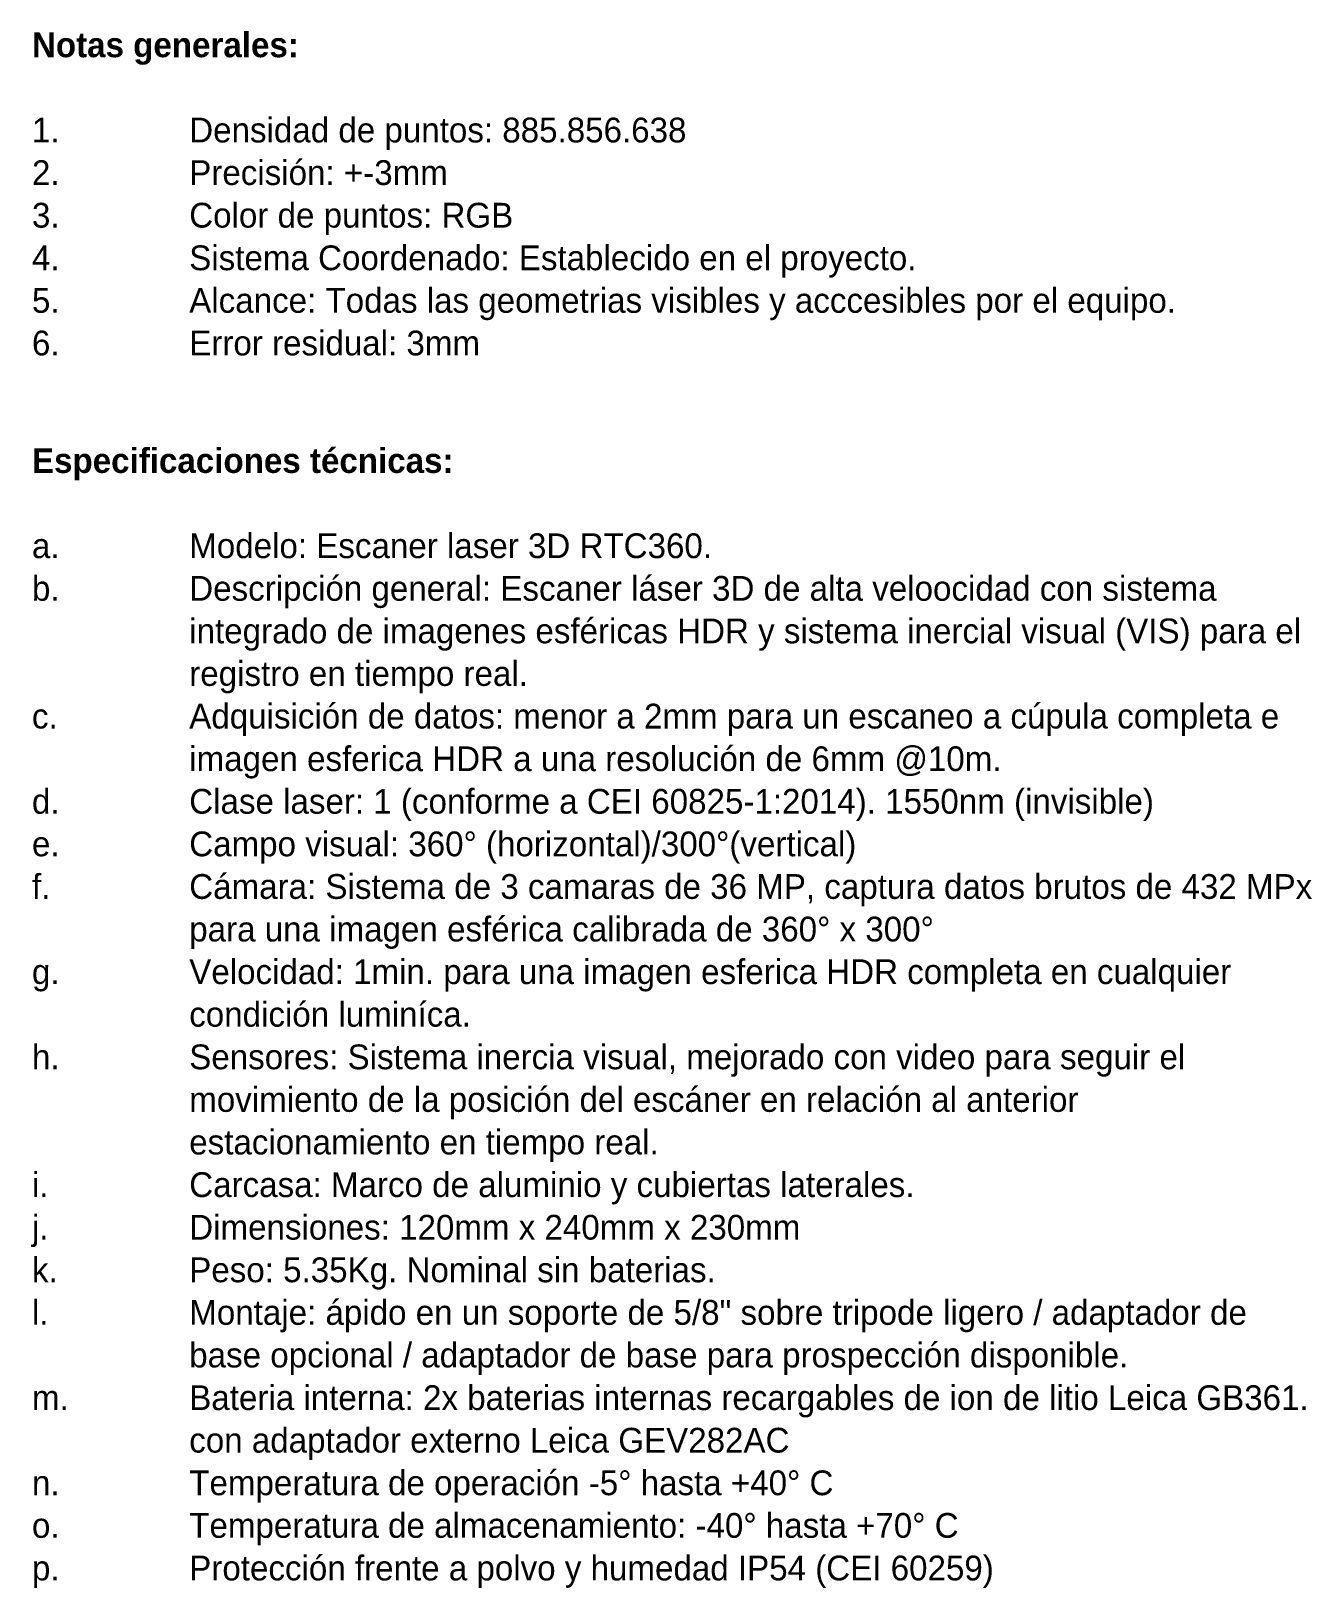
# Model space of a CAD drawing. Header units: metres. Extents: x -223 to 290, y -76 to 118.
# Drawn here: x 284.43 to 289.6, y -0.28 to 6.01 of the extents above; entities that cross this region are included whole.
import ezdxf

# ---------------------------------------------------------------- set-up
doc = ezdxf.new("R2010")
doc.units = ezdxf.units.M
doc.layers.add('G-ANNO-TEXT', color=7, linetype='Continuous', lineweight=9)
doc.styles.add('Century Gothic_1', font='GOTHIC.TTF', dxfattribs={"height": 0.1})
doc.styles.add('Century Gothic_B', font='GOTHICB.TTF', dxfattribs={"height": 0.1})

msp = doc.modelspace()

# ---------------------------------------------------------------- texts
at = {"layer": 'G-ANNO-TEXT', "char_height": 0.1, "attachment_point": 1}
for s, insert, width, style in [('Notas generales:', (284.4348, 5.9999), 1.414978, 'Century Gothic_B'), ('Densidad de puntos: 885.856.638', (285.0698, 5.6559), 2.729746, 'Century Gothic_1'), ('1.', (284.4348, 5.6559), 0.769696, 'Century Gothic_1'), ('2.', (284.4348, 5.484), 0.769696, 'Century Gothic_1'), ('Precisión: +-3mm', (285.0698, 5.484), 1.41097, 'Century Gothic_1'), ('3.', (284.4348, 5.312), 0.769696, 'Century Gothic_1'), ('Color de puntos: RGB', (285.0698, 5.312), 1.783755, 'Century Gothic_1'), ('4.', (284.4348, 5.14), 0.769696, 'Century Gothic_1'), ('Sistema Coordenado: Establecido en el proyecto.', (285.0698, 5.14), 4.164767, 'Century Gothic_1'), ('5.', (284.4348, 4.968), 0.769696, 'Century Gothic_1'), ('Alcance: Todas las geometrias visibles y acccesibles por el equipo.', (285.0698, 4.968), 5.579745, 'Century Gothic_1'), ('6.', (284.4348, 4.796), 0.769696, 'Century Gothic_1'), ('Error residual: 3mm', (285.0698, 4.796), 1.567299, 'Century Gothic_1'), ('Especificaciones técnicas:', (284.4348, 4.3214), 2.228691, 'Century Gothic_B'), ('Modelo: Escaner laser 3D RTC360.', (285.0698, 3.9774), 2.805906, 'Century Gothic_1'), ('a.', (284.4348, 3.9774), 0.769696, 'Century Gothic_1'), ('b.', (284.4348, 3.8054), 0.769696, 'Century Gothic_1'), ('Descripción general: Escaner láser 3D de alta veloocidad con sistema ', (285.0698, 3.8054), 5.908437, 'Century Gothic_1'), ('integrado de imagenes esféricas HDR y sistema inercial visual (VIS) para el ', (285.0698, 3.6335), 6.241137, 'Century Gothic_1'), ('registro en tiempo real.', (285.0698, 3.4615), 1.92405, 'Century Gothic_1'), ('Adquisición de datos: menor a 2mm para un escaneo a cúpula completa e ', (285.0698, 3.2895), 6.401475, 'Century Gothic_1'), ('c.', (284.4348, 3.2895), 0.769696, 'Century Gothic_1'), ('imagen esferica HDR a una resolución de 6mm @10m.', (285.0698, 3.1175), 4.54156, 'Century Gothic_1'), ('d.', (284.4348, 2.9455), 0.769696, 'Century Gothic_1'), ('Clase laser: 1 (conforme a CEI 60825-1:2014). 1550nm (invisible)', (285.0698, 2.9455), 5.25907, 'Century Gothic_1'), ('Campo visual: 360° (horizontal)/300°(vertical)', (285.0698, 2.7736), 3.767931, 'Century Gothic_1'), ('e.', (284.4348, 2.7736), 0.769696, 'Century Gothic_1'), ('f.', (284.4348, 2.6016), 0.769696, 'Century Gothic_1'), ('Cámara: Sistema de 3 camaras de 36 MP, captura datos brutos de 432 MPx ', (285.0698, 2.6016), 6.377424, 'Century Gothic_1'), ('para una imagen esférica calibrada de 360° x 300°', (285.0698, 2.4296), 4.268986, 'Century Gothic_1'), ('Velocidad: 1min. para una imagen esferica HDR completa en cualquier ', (285.0698, 2.2576), 6.064766, 'Century Gothic_1'), ('g.', (284.4348, 2.2576), 0.769696, 'Century Gothic_1'), ('condición luminíca.', (285.0698, 2.0856), 1.647468, 'Century Gothic_1'), ('h.', (284.4348, 1.9137), 0.769696, 'Century Gothic_1'), ('Sensores: Sistema inercia visual, mejorado con video para seguir el ', (285.0698, 1.9137), 5.623838, 'Century Gothic_1'), ('movimiento de la posición del escáner en relación al anterior ', (285.0698, 1.7417), 5.194935, 'Century Gothic_1'), ('estacionamiento en tiempo real. ', (285.0698, 1.5697), 2.785864, 'Century Gothic_1'), ('i.', (284.4348, 1.3977), 0.769696, 'Century Gothic_1'), ('Carcasa: Marco de aluminio y cubiertas laterales.', (285.0698, 1.3977), 4.164767, 'Century Gothic_1'), ('j.', (284.4348, 1.2258), 0.769696, 'Century Gothic_1'), ('Dimensiones: 120mm x 240mm x 230mm ', (285.0698, 1.2258), 3.399155, 'Century Gothic_1'), ('k.', (284.4348, 1.0538), 0.769696, 'Century Gothic_1'), ('Peso: 5.35Kg. Nominal sin baterias.', (285.0698, 1.0538), 2.845991, 'Century Gothic_1'), ('l.', (284.4348, 0.8818), 0.769696, 'Century Gothic_1'), ('Montaje: ápido en un soporte de 5/8" sobre tripode ligero / adaptador de ', (285.0698, 0.8818), 6.221095, 'Century Gothic_1'), ('base opcional / adaptador de base para prospección disponible.', (285.0698, 0.7098), 5.531644, 'Century Gothic_1'), ('m.', (284.4348, 0.5378), 0.769696, 'Century Gothic_1'), ('Bateria interna: 2x baterias internas recargables de ion de litio Leica GB361. ', (285.0698, 0.5378), 6.329323, 'Century Gothic_1'), ('con adaptador externo Leica GEV282AC', (285.0698, 0.3659), 3.431223, 'Century Gothic_1'), ('Temperatura de operación -5° hasta +40° C', (285.0698, 0.1939), 3.651687, 'Century Gothic_1'), ('n.', (284.4348, 0.1939), 0.769696, 'Century Gothic_1'), ('o.', (284.4348, 0.0219), 0.769696, 'Century Gothic_1'), ('Temperatura de almacenamiento: -40° hasta +70° C', (285.0698, 0.0219), 4.381222, 'Century Gothic_1'), ('p.', (284.4348, -0.1501), 0.769696, 'Century Gothic_1'), ('Protección frente a polvo y humedad IP54 (CEI 60259)', (285.0698, -0.1501), 4.529534, 'Century Gothic_1')]:
    msp.add_mtext(s, dxfattribs=dict(at, insert=insert, width=width, style=style))

doc.saveas('drawing.dxf')
